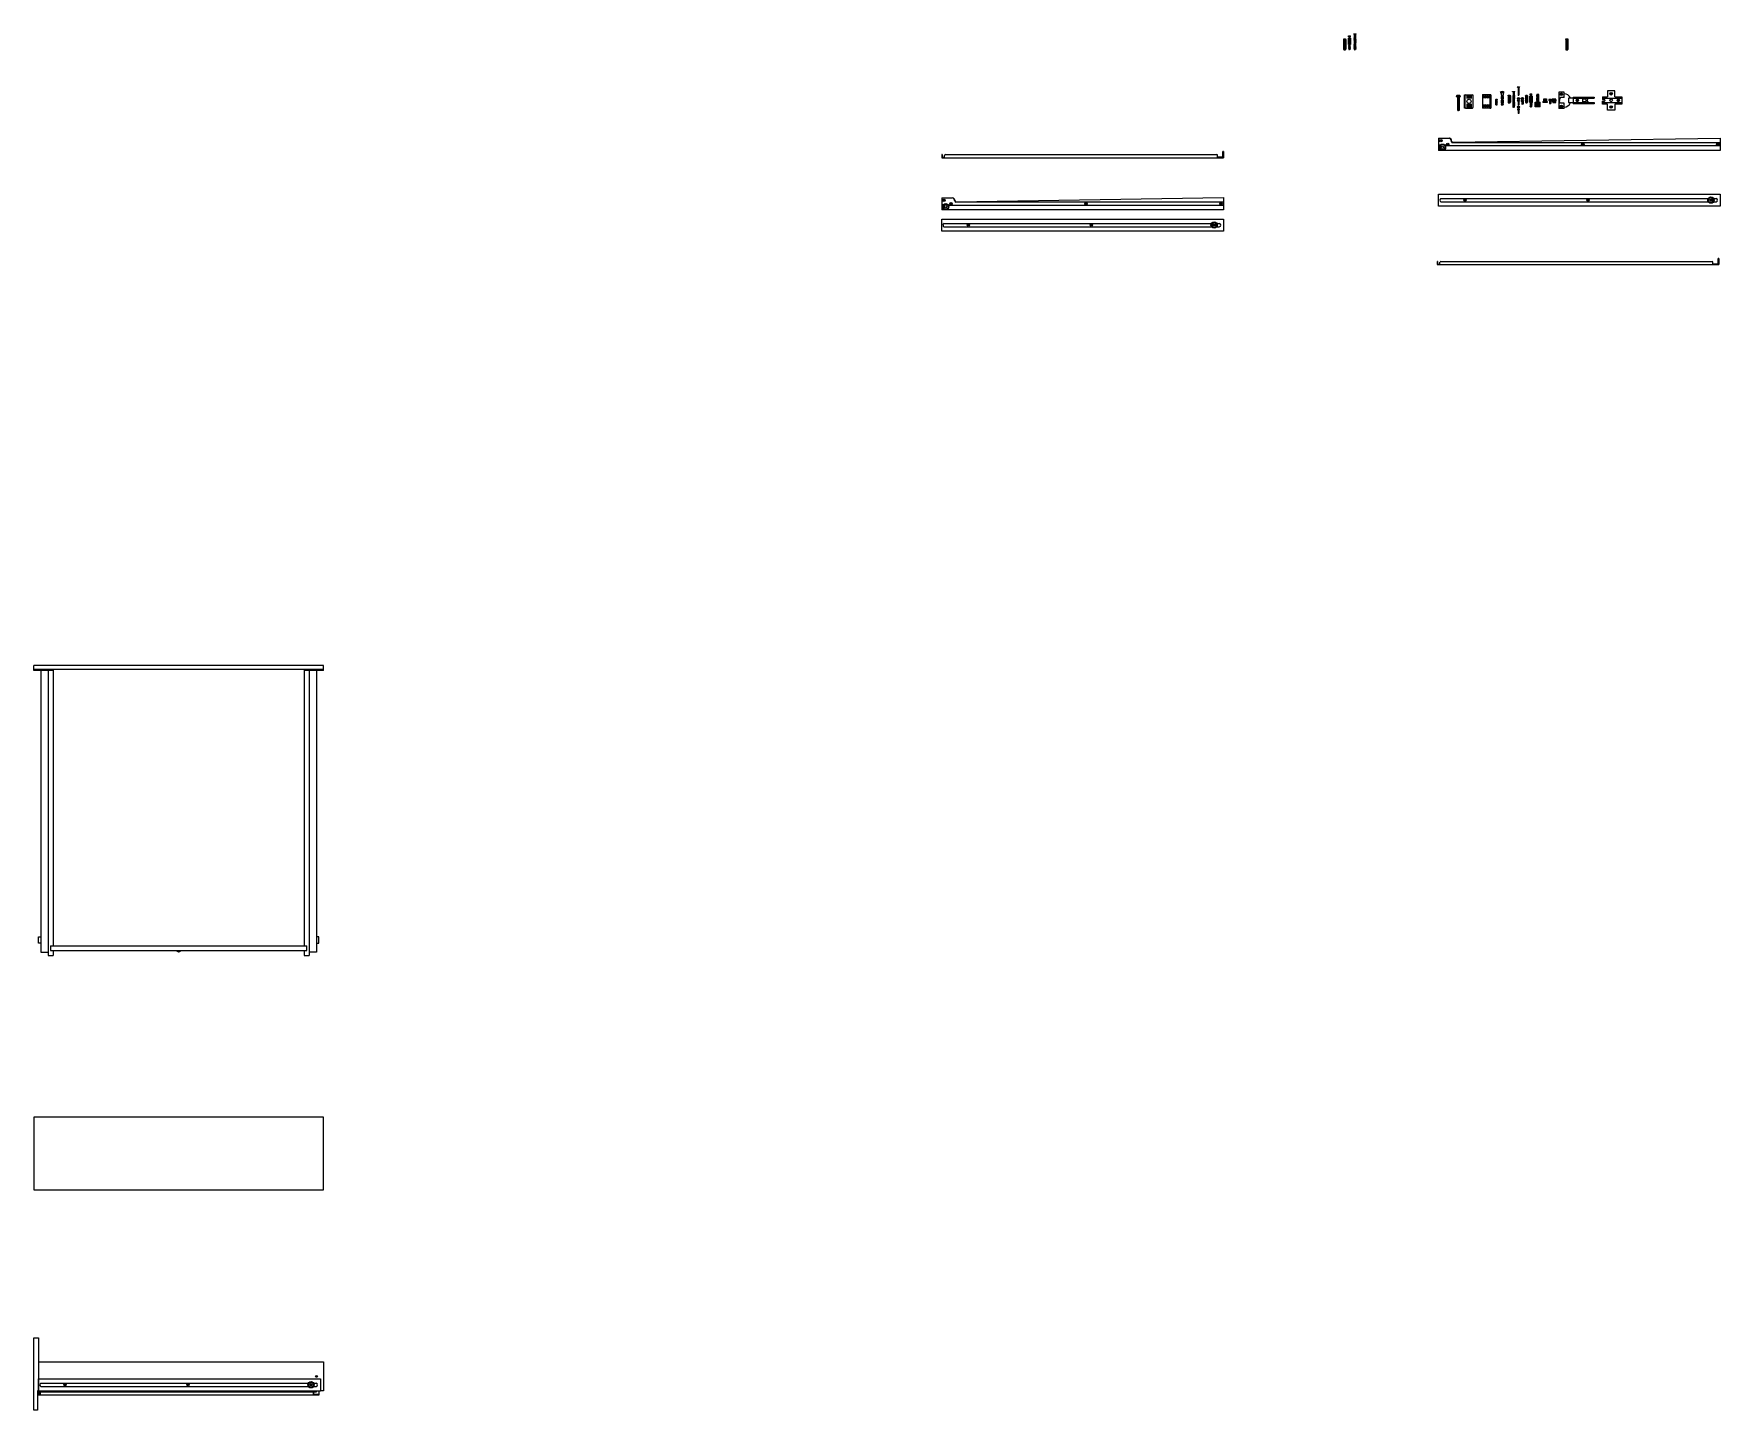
# Model space of a CAD drawing. Header units: inches. Extents: x -20 to 1960, y -511 to 856.
# Drawn here: x -19.9 to 329.2, y 104.3 to 389.2 of the extents above; entities that cross this region are included whole.
import ezdxf

# ---------------------------------------------------------------- set-up
doc = ezdxf.new("R2010")
doc.units = ezdxf.units.IN
doc.header["$MEASUREMENT"] = 0
doc.layers.add('INFO', color=2, linetype='Continuous', transparency=0.2)
doc.layers.add('viti', color=6, linetype='Continuous')

msp = doc.modelspace()

# ---------------------------------------------------------------- linework, layer by layer
for p, q in [((40.13, 258.45), (-19.87, 258.45)), ((-19.87, 257.45), (-19.87, 258.45)), ((40.13, 257.45), (40.13, 258.45)), ((40.13, 257.65), (-19.87, 257.65)), ((-15.87, 257.45), (-19.87, 257.45)), ((-16.87, 257.45), (-16.87, 198.45)), ((-15.87, 257.65), (-15.87, 200.45)), ((36.13, 257.65), (36.13, 200.45)), ((40.13, 257.45), (36.13, 257.45)), ((37.13, 257.45), (37.13, 198.45)), ((-16.37, 200.45), (9.73, 200.45)), ((-16.37, 200.45), (-16.37, 199.45)), ((-16.37, 199.45), (9.73, 199.45)), ((-15.87, 199.45), (-15.87, 198.45)), ((9.73, 200.45), (36.63, 200.45)), ((9.73, 199.45), (36.63, 199.45)), ((36.13, 199.45), (36.13, 198.45)), ((36.63, 199.45), (36.63, 200.45)), ((-16.87, 198.45), (-15.87, 198.45)), ((36.13, 198.45), (37.13, 198.45)), ((40.13, 164.98), (-19.87, 164.98)), ((-19.87, 164.98), (-19.87, 149.98)), ((40.13, 149.98), (40.13, 164.98)), ((-19.87, 149.98), (40.13, 149.98)), ((-19.87, 104.32), (-19.87, 119.32)), ((-19.87, 119.32), (-18.87, 119.32)), ((-18.87, 119.32), (-18.87, 108.32)), ((-18.87, 114.32), (40.13, 114.32)), ((40.13, 114.32), (40.13, 108.35)), ((-19.07, 108.32), (38.63, 108.35)), ((-18.87, 108.32), (-19.07, 108.32)), ((-19.07, 108.32), (-19.07, 104.32)), ((-18.87, 108.32), (-18.87, 110.85)), ((-18.87, 108.32), (39.46, 108.35)), ((38.63, 108.17), (38.63, 108.35)), ((39.13, 108.35), (39.13, 107.61)), ((39.13, 108.35), (39.23, 108.35)), ((40.13, 108.35), (39.46, 108.35)), ((-18.31, 108.17), (-19.07, 108.17)), ((-18.31, 108.17), (37.87, 108.17)), ((37.87, 108.17), (38.63, 108.17)), ((38.13, 107.61), (38.13, 108.17)), ((39.13, 107.61), (38.13, 107.61)), ((-19.07, 104.32), (-19.87, 104.32))]:
    msp.add_line(p, q)
at = {"layer": 'INFO'}
for p, q in [((283.66, 377.08), (284.46, 377.08)), ((283.86, 377.08), (283.86, 376.5)), ((284.26, 377.08), (284.26, 376.5)), ((286.23, 377.17), (286.23, 377.27)), ((286.23, 377.27), (286.72, 377.27)), ((286.33, 377.17), (286.23, 377.17)), ((286.62, 377.17), (286.33, 377.17)), ((286.33, 377.17), (286.33, 376.57)), ((286.62, 376.57), (286.62, 377.17)), ((286.62, 377.17), (286.72, 377.17)), ((286.72, 377.17), (286.72, 377.27)), ((287.2, 378.22), (287.68, 378.22)), ((287.31, 378.07), (287.2, 378.22)), ((287.57, 378.07), (287.31, 378.07)), ((287.32, 378.22), (287.35, 378.1)), ((287.33, 377.2), (287.52, 377.19)), ((287.33, 377.11), (287.52, 377.1)), ((287.33, 377.03), (287.52, 377.02)), ((287.34, 378.05), (287.53, 378.04)), ((287.34, 377.96), (287.53, 377.95)), ((287.34, 377.88), (287.53, 377.87)), ((287.34, 377.79), (287.53, 377.78)), ((287.34, 377.71), (287.53, 377.7)), ((287.34, 377.62), (287.53, 377.61)), ((287.34, 377.54), (287.53, 377.53)), ((287.34, 377.45), (287.53, 377.44)), ((287.34, 377.37), (287.53, 377.36)), ((287.34, 377.28), (287.53, 377.27)), ((287.35, 378.1), (287.41, 378.06)), ((287.36, 378.07), (287.36, 376.54)), ((287.41, 378.22), (287.42, 378.1)), ((287.41, 378.06), (287.46, 378.06)), ((287.46, 378.1), (287.47, 378.22)), ((287.46, 378.06), (287.54, 378.1)), ((287.51, 378.07), (287.51, 376.54)), ((287.54, 378.1), (287.57, 378.22)), ((287.68, 378.22), (287.57, 378.07)), ((296.88, 377.11), (295.77, 377.11)), ((295.77, 377.11), (295.77, 373.76)), ((296.88, 376.01), (296.88, 377.11)), ((307.36, 377.43), (305.86, 377.43)), ((305.86, 377.43), (305.86, 376.18)), ((307.36, 376.18), (307.36, 377.43)), ((275.45, 376.2), (274.58, 376.2)), ((274.79, 376.48), (275.24, 376.48)), ((274.79, 376.48), (274.84, 376.25)), ((274.82, 374.58), (275.17, 374.57)), ((274.82, 374.43), (275.17, 374.41)), ((274.82, 374.27), (275.17, 374.25)), ((274.82, 374.11), (275.17, 374.09)), ((274.82, 373.96), (275.17, 373.94)), ((274.82, 373.8), (275.17, 373.78)), ((274.82, 373.64), (275.17, 373.62)), ((274.83, 376.16), (275.18, 376.14)), ((274.83, 376), (275.18, 375.98)), ((274.83, 375.84), (275.18, 375.83)), ((274.83, 375.69), (275.18, 375.67)), ((274.83, 375.53), (275.18, 375.51)), ((274.83, 375.37), (275.18, 375.35)), ((274.83, 375.21), (275.18, 375.2)), ((274.83, 375.06), (275.18, 375.04)), ((274.83, 374.9), (275.18, 374.88)), ((274.83, 374.74), (275.18, 374.72)), ((274.84, 376.25), (274.96, 376.19)), ((274.86, 376.2), (274.86, 373.37)), ((274.96, 376.48), (274.97, 376.25)), ((274.96, 376.19), (275.05, 376.19)), ((275.05, 376.25), (275.07, 376.48)), ((275.05, 376.19), (275.19, 376.25)), ((275.14, 376.2), (275.14, 373.37)), ((275.19, 376.25), (275.24, 376.48)), ((276.3, 376.61), (276.27, 376.61)), ((276.27, 376.61), (276.27, 373.84)), ((276.27, 373.84), (276.3, 373.84)), ((276.3, 373.84), (276.3, 376.61)), ((276.3, 376.61), (276.49, 376.61)), ((276.49, 373.84), (276.3, 373.84)), ((276.4, 373.94), (276.4, 376.52)), ((276.49, 376.61), (277.93, 376.61)), ((276.49, 373.84), (277.93, 373.84)), ((277.76, 376.43), (276.66, 376.43)), ((277.76, 376.24), (276.66, 376.24)), ((277.76, 376.05), (276.66, 376.05)), ((277.76, 375.86), (276.66, 375.86)), ((277.76, 374.59), (276.66, 374.59)), ((277.76, 374.4), (276.66, 374.4)), ((277.76, 374.21), (276.66, 374.21)), ((277.76, 374.03), (276.66, 374.03)), ((278.02, 376.52), (278.02, 373.94)), ((280, 376.52), (280, 373.94)), ((281.53, 376.61), (280.09, 376.61)), ((281.53, 373.84), (280.09, 373.84)), ((280.44, 376.18), (280.31, 376.18)), ((280.31, 376.18), (280.31, 376.14)), ((280.44, 376.14), (280.31, 376.14)), ((280.44, 374.32), (280.31, 374.32)), ((280.31, 374.32), (280.31, 374.28)), ((280.44, 374.28), (280.31, 374.28)), ((280.44, 376.18), (280.44, 376.31)), ((280.44, 376.31), (280.48, 376.31)), ((280.44, 376.14), (280.44, 376.01)), ((280.48, 376.01), (280.44, 376.01)), ((280.44, 374.32), (280.44, 374.45)), ((280.44, 374.45), (280.48, 374.45)), ((280.44, 374.28), (280.44, 374.15)), ((280.48, 374.15), (280.44, 374.15)), ((280.48, 376.18), (280.48, 376.31)), ((280.48, 376.18), (280.61, 376.18)), ((280.48, 376.14), (280.48, 376.01)), ((280.48, 376.14), (280.61, 376.14)), ((280.48, 374.32), (280.48, 374.45)), ((280.48, 374.32), (280.61, 374.32)), ((280.48, 374.28), (280.48, 374.15)), ((280.48, 374.28), (280.61, 374.28)), ((280.61, 376.14), (280.61, 376.18)), ((280.61, 374.28), (280.61, 374.32)), ((281.14, 376.18), (281.01, 376.18)), ((281.01, 376.18), (281.01, 376.14)), ((281.14, 376.14), (281.01, 376.14)), ((281.14, 374.32), (281.01, 374.32)), ((281.01, 374.32), (281.01, 374.28)), ((281.14, 374.28), (281.01, 374.28)), ((281.14, 376.18), (281.14, 376.31)), ((281.14, 376.31), (281.18, 376.31)), ((281.14, 376.14), (281.14, 376.01)), ((281.18, 376.01), (281.14, 376.01)), ((281.14, 374.32), (281.14, 374.45)), ((281.14, 374.45), (281.18, 374.45)), ((281.14, 374.28), (281.14, 374.15)), ((281.18, 374.15), (281.14, 374.15)), ((281.18, 376.18), (281.18, 376.31)), ((281.18, 376.18), (281.31, 376.18)), ((281.18, 376.14), (281.18, 376.01)), ((281.18, 376.14), (281.31, 376.14)), ((281.18, 374.32), (281.18, 374.45)), ((281.18, 374.32), (281.31, 374.32)), ((281.18, 374.28), (281.18, 374.15)), ((281.18, 374.28), (281.31, 374.28)), ((281.31, 376.14), (281.31, 376.18)), ((281.31, 374.28), (281.31, 374.32)), ((281.71, 376.61), (281.53, 376.61)), ((281.53, 373.84), (281.71, 373.84)), ((281.62, 373.94), (281.62, 376.52)), ((281.71, 373.84), (281.71, 376.61)), ((281.71, 376.61), (281.75, 376.61)), ((281.75, 373.84), (281.71, 373.84)), ((281.75, 376.61), (281.75, 373.84)), ((282.74, 375.11), (283.1, 375.11)), ((282.74, 375.06), (282.74, 375.11)), ((282.74, 375.06), (283.1, 375.06)), ((282.8, 375.69), (282.77, 375.64)), ((282.77, 375.11), (282.77, 375.64)), ((282.77, 375.64), (283.07, 375.64)), ((282.77, 374.54), (282.77, 375.06)), ((282.77, 374.54), (283.07, 374.54)), ((282.8, 374.49), (282.77, 374.54)), ((282.8, 375.69), (283.04, 375.69)), ((282.8, 374.49), (283.04, 374.49)), ((283.04, 375.69), (283.07, 375.64)), ((283.04, 374.49), (283.07, 374.54)), ((283.07, 375.11), (283.07, 375.64)), ((283.07, 374.54), (283.07, 375.06)), ((283.1, 375.06), (283.1, 375.11)), ((283.86, 376.5), (284.26, 376.5)), ((283.86, 376.4), (284.03, 376.4)), ((283.86, 376.4), (283.86, 376.35)), ((283.86, 376.35), (284.03, 376.35)), ((283.86, 376.25), (284.03, 376.25)), ((283.86, 376.25), (283.86, 376.2)), ((283.86, 376.2), (284.03, 376.2)), ((283.86, 376.1), (284.03, 376.1)), ((283.86, 376.1), (283.86, 376.05)), ((283.86, 376.05), (284.03, 376.05)), ((283.86, 375.95), (284.03, 375.95)), ((283.86, 375.95), (283.86, 375.9)), ((283.86, 375.9), (284.03, 375.9)), ((283.86, 375.8), (284.03, 375.8)), ((283.86, 375.8), (283.86, 375.75)), ((283.86, 375.75), (284.03, 375.75)), ((283.86, 375.64), (284.03, 375.64)), ((283.86, 375.64), (283.86, 375.59)), ((283.86, 375.59), (284.03, 375.59)), ((283.86, 375.49), (284.03, 375.49)), ((283.86, 375.49), (283.86, 375.44)), ((283.86, 375.44), (284.03, 375.44)), ((283.86, 375.34), (284.03, 375.34)), ((283.86, 375.34), (283.86, 375.29)), ((283.86, 375.29), (284.03, 375.29)), ((283.86, 375.19), (284.03, 375.19)), ((283.86, 375.19), (283.86, 375.14)), ((283.86, 375.14), (284.03, 375.14)), ((283.86, 375.04), (284.03, 375.04)), ((283.86, 375.04), (283.86, 374.99)), ((283.86, 374.99), (284.03, 374.99)), ((283.86, 374.89), (284.03, 374.89)), ((283.86, 374.89), (283.86, 374.84)), ((283.86, 374.84), (284.03, 374.84)), ((283.86, 374.74), (284.03, 374.74)), ((283.86, 374.74), (283.86, 374.69)), ((283.86, 374.69), (284.03, 374.69)), ((283.86, 374.58), (284.03, 374.58)), ((283.86, 374.58), (283.86, 374.53)), ((283.86, 374.53), (284.03, 374.53)), ((283.91, 376.5), (283.91, 376.4)), ((283.91, 376.35), (283.91, 376.25)), ((283.91, 376.2), (283.91, 376.1)), ((283.91, 376.05), (283.91, 375.95)), ((283.91, 375.9), (283.91, 375.8)), ((283.91, 375.75), (283.91, 375.64)), ((283.91, 375.59), (283.91, 375.49)), ((283.91, 375.44), (283.91, 375.34)), ((283.91, 375.29), (283.91, 375.19)), ((283.91, 375.14), (283.91, 375.04)), ((283.91, 374.99), (283.91, 374.89)), ((283.91, 374.84), (283.91, 374.74)), ((283.91, 374.69), (283.91, 374.58)), ((283.91, 374.53), (283.91, 374.5)), ((283.91, 374.5), (284.21, 374.5)), ((284.03, 374.5), (284.03, 376.5)), ((284.08, 374.5), (284.08, 376.5)), ((284.08, 376.4), (284.26, 376.4)), ((284.08, 376.35), (284.26, 376.35)), ((284.08, 376.25), (284.26, 376.25)), ((284.08, 376.2), (284.26, 376.2)), ((284.08, 376.1), (284.26, 376.1)), ((284.08, 376.05), (284.26, 376.05)), ((284.08, 375.95), (284.26, 375.95)), ((284.08, 375.9), (284.26, 375.9)), ((284.08, 375.8), (284.26, 375.8)), ((284.08, 375.75), (284.26, 375.75)), ((284.08, 375.64), (284.26, 375.64)), ((284.08, 375.59), (284.26, 375.59)), ((284.08, 375.49), (284.26, 375.49)), ((284.08, 375.44), (284.26, 375.44)), ((284.08, 375.34), (284.26, 375.34)), ((284.08, 375.29), (284.26, 375.29)), ((284.08, 375.19), (284.26, 375.19)), ((284.08, 375.14), (284.26, 375.14)), ((284.08, 375.04), (284.26, 375.04)), ((284.08, 374.99), (284.26, 374.99)), ((284.08, 374.89), (284.26, 374.89)), ((284.08, 374.84), (284.26, 374.84)), ((284.08, 374.74), (284.26, 374.74)), ((284.08, 374.69), (284.26, 374.69)), ((284.08, 374.58), (284.26, 374.58)), ((284.08, 374.53), (284.26, 374.53)), ((284.21, 376.5), (284.21, 376.4)), ((284.21, 376.35), (284.21, 376.25)), ((284.21, 376.2), (284.21, 376.1)), ((284.21, 376.05), (284.21, 375.95)), ((284.21, 375.9), (284.21, 375.8)), ((284.21, 375.75), (284.21, 375.64)), ((284.21, 375.59), (284.21, 375.49)), ((284.21, 375.44), (284.21, 375.34)), ((284.21, 375.29), (284.21, 375.19)), ((284.21, 375.14), (284.21, 375.04)), ((284.21, 374.99), (284.21, 374.89)), ((284.21, 374.84), (284.21, 374.74)), ((284.21, 374.69), (284.21, 374.58)), ((284.21, 374.53), (284.21, 374.5)), ((284.26, 376.4), (284.26, 376.35)), ((284.26, 376.25), (284.26, 376.2)), ((284.26, 376.1), (284.26, 376.05)), ((284.26, 375.95), (284.26, 375.9)), ((284.26, 375.8), (284.26, 375.75)), ((284.26, 375.64), (284.26, 375.59)), ((284.26, 375.49), (284.26, 375.44)), ((284.26, 375.34), (284.26, 375.29)), ((284.26, 375.19), (284.26, 375.14)), ((284.26, 375.04), (284.26, 374.99)), ((284.26, 374.89), (284.26, 374.84)), ((284.26, 374.74), (284.26, 374.69)), ((284.26, 374.58), (284.26, 374.53)), ((285.29, 376.4), (285.34, 376.49)), ((285.29, 376.4), (285.29, 375.04)), ((285.79, 376.4), (285.29, 376.4)), ((285.29, 375.04), (285.79, 375.04)), ((285.29, 375.04), (285.34, 374.96)), ((285.32, 376.4), (285.32, 375.04)), ((285.34, 376.49), (285.34, 376.52)), ((285.34, 376.52), (285.74, 376.52)), ((285.34, 376.49), (285.74, 376.49)), ((285.34, 376.4), (285.34, 375.04)), ((285.34, 374.96), (285.74, 374.96)), ((285.34, 374.96), (285.34, 374.92)), ((285.34, 374.92), (285.74, 374.92)), ((285.39, 376.4), (285.39, 375.04)), ((285.49, 376.4), (285.49, 375.04)), ((285.59, 376.4), (285.59, 375.04)), ((285.69, 376.4), (285.69, 375.04)), ((285.74, 376.52), (285.74, 376.49)), ((285.74, 376.49), (285.79, 376.4)), ((285.74, 376.4), (285.74, 375.04)), ((285.74, 374.96), (285.79, 375.04)), ((285.74, 374.92), (285.74, 374.96)), ((285.77, 376.4), (285.77, 375.04)), ((285.79, 375.04), (285.79, 376.4)), ((286.64, 376.48), (286.31, 376.4)), ((286.31, 376.4), (286.34, 376.41)), ((286.34, 376.37), (286.31, 376.4)), ((286.64, 376.27), (286.31, 376.18)), ((286.31, 376.18), (286.34, 376.2)), ((286.34, 376.16), (286.31, 376.18)), ((286.64, 376.05), (286.31, 375.97)), ((286.31, 375.97), (286.34, 375.98)), ((286.34, 375.94), (286.31, 375.97)), ((286.64, 375.83), (286.31, 375.75)), ((286.31, 375.75), (286.34, 375.77)), ((286.34, 375.73), (286.31, 375.75)), ((286.64, 375.62), (286.31, 375.54)), ((286.31, 375.54), (286.34, 375.55)), ((286.34, 375.51), (286.31, 375.54)), ((286.64, 375.4), (286.31, 375.32)), ((286.31, 375.32), (286.34, 375.33)), ((286.34, 375.29), (286.31, 375.32)), ((286.64, 375.19), (286.31, 375.1)), ((286.31, 375.1), (286.34, 375.12)), ((286.34, 375.08), (286.31, 375.1)), ((286.64, 374.97), (286.31, 374.89)), ((286.31, 374.89), (286.34, 374.9)), ((286.34, 374.86), (286.31, 374.89)), ((286.64, 374.75), (286.31, 374.67)), ((286.31, 374.67), (286.34, 374.69)), ((286.34, 374.64), (286.31, 374.67)), ((286.64, 374.54), (286.31, 374.45)), ((286.31, 374.45), (286.34, 374.47)), ((286.34, 374.43), (286.31, 374.45)), ((286.64, 374.32), (286.31, 374.24)), ((286.31, 374.24), (286.34, 374.25)), ((286.34, 374.21), (286.31, 374.24)), ((286.64, 374.1), (286.31, 374.02)), ((286.31, 374.02), (286.34, 374.04)), ((286.34, 374), (286.31, 374.02)), ((286.33, 376.57), (286.62, 376.57)), ((286.34, 376.41), (286.62, 376.51)), ((286.62, 376.47), (286.34, 376.37)), ((286.34, 376.2), (286.62, 376.29)), ((286.62, 376.25), (286.34, 376.16)), ((286.34, 375.98), (286.62, 376.08)), ((286.62, 376.04), (286.34, 375.94)), ((286.34, 375.77), (286.62, 375.86)), ((286.62, 375.82), (286.34, 375.73)), ((286.34, 375.55), (286.62, 375.64)), ((286.62, 375.6), (286.34, 375.51)), ((286.34, 375.33), (286.62, 375.43)), ((286.62, 375.39), (286.34, 375.29)), ((286.34, 375.12), (286.62, 375.21)), ((286.62, 375.17), (286.34, 375.08)), ((286.34, 374.9), (286.62, 375)), ((286.62, 374.95), (286.34, 374.86)), ((286.34, 374.69), (286.62, 374.78)), ((286.62, 374.74), (286.34, 374.64)), ((286.34, 374.47), (286.62, 374.56)), ((286.62, 374.52), (286.34, 374.43)), ((286.34, 374.25), (286.62, 374.35)), ((286.62, 374.31), (286.34, 374.21)), ((286.34, 374.04), (286.62, 374.13)), ((286.62, 374.09), (286.34, 374)), ((286.38, 374), (286.38, 376.43)), ((286.57, 376.43), (286.57, 374)), ((286.62, 376.51), (286.64, 376.48)), ((286.64, 376.48), (286.62, 376.47)), ((286.62, 376.29), (286.64, 376.27)), ((286.64, 376.27), (286.62, 376.25)), ((286.62, 376.08), (286.64, 376.05)), ((286.64, 376.05), (286.62, 376.04)), ((286.62, 375.86), (286.64, 375.83)), ((286.64, 375.83), (286.62, 375.82)), ((286.62, 375.64), (286.64, 375.62)), ((286.64, 375.62), (286.62, 375.6)), ((286.62, 375.43), (286.64, 375.4)), ((286.64, 375.4), (286.62, 375.39)), ((286.62, 375.21), (286.64, 375.19)), ((286.64, 375.19), (286.62, 375.17)), ((286.62, 375), (286.64, 374.97)), ((286.64, 374.97), (286.62, 374.95)), ((286.62, 374.78), (286.64, 374.75)), ((286.64, 374.75), (286.62, 374.74)), ((286.62, 374.56), (286.64, 374.54)), ((286.64, 374.54), (286.62, 374.52)), ((286.62, 374.35), (286.64, 374.32)), ((286.64, 374.32), (286.62, 374.31)), ((286.62, 374.13), (286.64, 374.1)), ((286.64, 374.1), (286.62, 374.09)), ((287.21, 375.42), (287.68, 375.42)), ((287.32, 375.27), (287.21, 375.42)), ((287.43, 375.82), (287.3, 375.82)), ((287.3, 375.82), (287.3, 375.78)), ((287.43, 375.78), (287.3, 375.78)), ((287.43, 374.06), (287.3, 374.06)), ((287.3, 374.06), (287.3, 374.02)), ((287.43, 374.02), (287.3, 374.02)), ((287.58, 375.27), (287.32, 375.27)), ((287.33, 376.94), (287.52, 376.93)), ((287.33, 376.86), (287.52, 376.85)), ((287.33, 376.77), (287.52, 376.76)), ((287.33, 376.69), (287.52, 376.68)), ((287.33, 376.6), (287.52, 376.59)), ((287.33, 375.42), (287.35, 375.3)), ((287.33, 373.66), (287.35, 373.54)), ((287.35, 375.3), (287.42, 375.26)), ((287.35, 375.25), (287.54, 375.24)), ((287.35, 375.16), (287.54, 375.15)), ((287.35, 375.08), (287.54, 375.07)), ((287.35, 374.99), (287.54, 374.98)), ((287.35, 374.91), (287.54, 374.9)), ((287.35, 374.82), (287.54, 374.81)), ((287.35, 374.74), (287.54, 374.73)), ((287.35, 374.65), (287.54, 374.64)), ((287.35, 374.57), (287.54, 374.56)), ((287.35, 373.54), (287.42, 373.51)), ((287.37, 375.27), (287.37, 374.51)), ((287.42, 375.42), (287.43, 375.3)), ((287.42, 375.26), (287.47, 375.26)), ((287.42, 373.68), (287.43, 373.54)), ((287.43, 375.82), (287.43, 375.95)), ((287.43, 375.95), (287.47, 375.95)), ((287.43, 375.78), (287.43, 375.65)), ((287.47, 375.65), (287.43, 375.65)), ((287.43, 374.06), (287.43, 374.19)), ((287.43, 374.19), (287.47, 374.19)), ((287.43, 374.02), (287.43, 373.89)), ((287.47, 373.89), (287.43, 373.89)), ((287.47, 375.82), (287.47, 375.95)), ((287.47, 375.82), (287.6, 375.82)), ((287.47, 375.78), (287.47, 375.65)), ((287.47, 375.78), (287.6, 375.78)), ((287.47, 375.3), (287.48, 375.42)), ((287.47, 375.26), (287.54, 375.3)), ((287.47, 374.06), (287.47, 374.19)), ((287.47, 374.06), (287.6, 374.06)), ((287.47, 374.02), (287.47, 373.89)), ((287.47, 374.02), (287.6, 374.02)), ((287.47, 373.54), (287.48, 373.68)), ((287.47, 373.51), (287.54, 373.54)), ((287.52, 375.27), (287.52, 374.51)), ((287.54, 375.3), (287.57, 375.42)), ((287.54, 373.54), (287.57, 373.66)), ((287.68, 375.42), (287.58, 375.27)), ((287.6, 375.78), (287.6, 375.82)), ((287.6, 374.02), (287.6, 374.06)), ((287.99, 375.4), (288.52, 375.4)), ((288.12, 375.21), (287.99, 375.4)), ((288.1, 375.09), (288.4, 375.07)), ((288.1, 375), (288.4, 374.99)), ((288.1, 374.92), (288.4, 374.9)), ((288.1, 374.83), (288.4, 374.82)), ((288.1, 374.75), (288.4, 374.73)), ((288.24, 375.83), (288.11, 375.83)), ((288.11, 375.83), (288.11, 375.79)), ((288.24, 375.79), (288.11, 375.79)), ((288.39, 375.21), (288.12, 375.21)), ((288.12, 375.21), (288.12, 374.68)), ((288.13, 375.4), (288.17, 375.22)), ((288.17, 375.22), (288.23, 375.19)), ((288.23, 375.4), (288.23, 375.23)), ((288.23, 375.19), (288.27, 375.19)), ((288.24, 375.83), (288.24, 375.96)), ((288.24, 375.96), (288.28, 375.96)), ((288.24, 375.79), (288.24, 375.66)), ((288.28, 375.66), (288.24, 375.66)), ((288.27, 375.19), (288.34, 375.22)), ((288.28, 375.83), (288.28, 375.96)), ((288.28, 375.83), (288.41, 375.83)), ((288.28, 375.79), (288.28, 375.66)), ((288.28, 375.79), (288.41, 375.79)), ((288.28, 375.23), (288.28, 375.4)), ((288.34, 375.22), (288.38, 375.4)), ((288.52, 375.4), (288.39, 375.21)), ((288.39, 375.21), (288.39, 374.68)), ((288.41, 375.79), (288.41, 375.83)), ((288.91, 376.4), (288.96, 376.49)), ((288.91, 376.4), (288.91, 375.04)), ((288.91, 376.4), (289.31, 376.4)), ((288.91, 375.04), (289.31, 375.04)), ((288.91, 375.04), (288.96, 374.96)), ((288.96, 376.49), (288.96, 376.52)), ((288.96, 376.52), (289.26, 376.52)), ((288.96, 376.49), (289.26, 376.49)), ((288.96, 376.4), (288.96, 375.04)), ((288.96, 374.96), (289.26, 374.96)), ((288.96, 374.96), (288.96, 374.92)), ((288.96, 374.92), (289.26, 374.92)), ((289.06, 376.4), (289.06, 375.04)), ((289.16, 376.4), (289.16, 375.04)), ((289.26, 376.52), (289.26, 376.49)), ((289.26, 376.49), (289.31, 376.4)), ((289.26, 376.4), (289.26, 375.04)), ((289.26, 374.96), (289.31, 375.04)), ((289.26, 374.92), (289.26, 374.96)), ((289.31, 376.4), (289.31, 375.04)), ((289.81, 374.99), (289.81, 376.31)), ((289.81, 376.31), (290.27, 376.31)), ((289.81, 376.28), (290.27, 376.28)), ((289.81, 375.02), (290.27, 375.02)), ((289.81, 374.99), (290.27, 374.99)), ((289.86, 376.58), (289.86, 376.77)), ((289.86, 376.77), (290.23, 376.77)), ((289.95, 376.58), (289.86, 376.58)), ((289.87, 376.28), (289.87, 375.02)), ((290.21, 374.88), (289.87, 374.8)), ((289.87, 374.8), (289.9, 374.82)), ((289.9, 374.77), (289.87, 374.8)), ((290.21, 374.67), (289.87, 374.58)), ((289.87, 374.58), (289.9, 374.6)), ((289.9, 374.56), (289.87, 374.58)), ((290.21, 374.45), (289.87, 374.37)), ((289.87, 374.37), (289.9, 374.38)), ((289.9, 374.34), (289.87, 374.37)), ((290.21, 374.24), (289.87, 374.15)), ((289.87, 374.15), (289.9, 374.17)), ((289.9, 374.13), (289.87, 374.15)), ((289.9, 374.82), (290.18, 374.91)), ((290.18, 374.87), (289.9, 374.77)), ((289.9, 374.6), (290.18, 374.69)), ((290.18, 374.65), (289.9, 374.56)), ((289.9, 374.38), (290.18, 374.48)), ((290.18, 374.44), (289.9, 374.34)), ((289.9, 374.17), (290.18, 374.26)), ((290.18, 374.22), (289.9, 374.13)), ((289.95, 376.31), (289.95, 376.58)), ((289.95, 376.58), (290.13, 376.58)), ((289.95, 374.13), (289.95, 374.99)), ((290.01, 376.28), (290.01, 375.02)), ((290.07, 376.28), (290.07, 375.02)), ((290.13, 376.58), (290.13, 376.31)), ((290.13, 376.58), (290.23, 376.58)), ((290.13, 374.99), (290.13, 374.13)), ((290.18, 374.91), (290.21, 374.88)), ((290.21, 374.88), (290.18, 374.87)), ((290.18, 374.69), (290.21, 374.67)), ((290.21, 374.67), (290.18, 374.65)), ((290.18, 374.48), (290.21, 374.45)), ((290.21, 374.45), (290.18, 374.44)), ((290.18, 374.26), (290.21, 374.24)), ((290.21, 374.24), (290.18, 374.22)), ((290.21, 376.28), (290.21, 375.02)), ((290.23, 376.58), (290.23, 376.77)), ((290.27, 376.31), (290.27, 374.99)), ((290.93, 374.13), (290.93, 375.03)), ((290.93, 375.03), (291.93, 375.03)), ((290.93, 375.03), (291.93, 375.03)), ((291.93, 374.13), (290.93, 374.13)), ((290.98, 374.13), (290.98, 375.03)), ((291.03, 374.13), (291.03, 375.03)), ((291.08, 374.13), (291.08, 375.03)), ((291.13, 374.13), (291.13, 375.03)), ((291.45, 376.63), (291.18, 376.56)), ((291.18, 376.47), (291.68, 376.59)), ((291.18, 376.38), (291.68, 376.5)), ((291.18, 376.28), (291.68, 376.4)), ((291.18, 376.19), (291.68, 376.31)), ((291.68, 376.21), (291.18, 376.09)), ((291.18, 376), (291.68, 376.12)), ((291.18, 375.9), (291.68, 376.02)), ((291.18, 375.81), (291.68, 375.93)), ((291.18, 375.71), (291.68, 375.83)), ((291.18, 375.62), (291.68, 375.74)), ((291.18, 375.52), (291.68, 375.65)), ((291.68, 375.55), (291.18, 375.43)), ((291.18, 375.34), (291.68, 375.46)), ((291.18, 375.24), (291.68, 375.36)), ((291.18, 375.15), (291.68, 375.27)), ((291.18, 375.05), (291.68, 375.17)), ((291.18, 374.13), (291.18, 375.03)), ((291.63, 376.63), (291.23, 376.63)), ((291.23, 376.63), (291.23, 375.03)), ((291.23, 374.13), (291.23, 375.03)), ((291.28, 374.13), (291.28, 375.03)), ((291.33, 374.13), (291.33, 375.03)), ((291.38, 374.13), (291.38, 375.03)), ((291.43, 374.13), (291.43, 375.03)), ((291.47, 375.03), (291.68, 375.08)), ((291.48, 374.13), (291.48, 375.03)), ((291.53, 374.13), (291.53, 375.03)), ((291.58, 374.13), (291.58, 375.03)), ((291.63, 375.03), (291.63, 376.63)), ((291.63, 374.13), (291.63, 375.03)), ((291.68, 374.13), (291.68, 375.03)), ((291.73, 374.13), (291.73, 375.03)), ((291.78, 374.13), (291.78, 375.03)), ((291.83, 374.13), (291.83, 375.03)), ((291.88, 374.13), (291.88, 375.03)), ((291.93, 374.13), (291.93, 375.03)), ((292.48, 375.03), (292.48, 375.13)), ((292.68, 375.13), (292.48, 375.13)), ((292.48, 375.03), (293.48, 375.03)), ((292.48, 375.03), (293.48, 375.03)), ((292.68, 375.13), (292.68, 375.73)), ((292.68, 375.73), (293.28, 375.73)), ((292.68, 375.58), (293.28, 375.58)), ((292.68, 375.43), (293.28, 375.43)), ((292.68, 375.28), (293.28, 375.28)), ((292.68, 375.13), (293.28, 375.13)), ((293.28, 375.73), (293.28, 375.13)), ((293.48, 375.13), (293.28, 375.13)), ((293.48, 375.03), (293.48, 375.13)), ((293.74, 375.59), (294.27, 375.59)), ((293.87, 375.4), (293.74, 375.59)), ((293.76, 375.65), (294.24, 375.65)), ((293.85, 375.28), (294.15, 375.26)), ((293.85, 375.19), (294.15, 375.18)), ((293.85, 375.11), (294.15, 375.09)), ((293.85, 375.02), (294.15, 375.01)), ((293.85, 374.94), (294.15, 374.92)), ((293.85, 374.85), (294.15, 374.83)), ((294.13, 375.4), (293.87, 375.4)), ((293.87, 375.4), (293.87, 374.79)), ((293.88, 375.59), (293.92, 375.41)), ((293.92, 375.41), (293.98, 375.38)), ((293.97, 375.59), (293.98, 375.41)), ((293.98, 375.38), (294.02, 375.38)), ((294.02, 375.41), (294.03, 375.59)), ((294.02, 375.38), (294.08, 375.41)), ((294.08, 375.41), (294.13, 375.59)), ((294.27, 375.59), (294.13, 375.4)), ((294.13, 375.4), (294.13, 374.79)), ((295.18, 375.69), (294.45, 375.69)), ((294.45, 375.69), (294.45, 375.54)), ((294.54, 375.54), (294.45, 375.54)), ((294.45, 375.19), (294.45, 375.34)), ((294.45, 375.34), (295.18, 375.34)), ((294.45, 375.24), (294.45, 375.19)), ((295.07, 375.19), (294.45, 375.19)), ((294.54, 375.34), (294.54, 375.54)), ((294.54, 374.99), (294.54, 375.02)), ((294.54, 374.99), (295.17, 374.99)), ((294.59, 375.34), (294.59, 375.54)), ((294.59, 375.54), (295.18, 375.54)), ((294.69, 375.54), (294.69, 375.34)), ((295.18, 375.54), (295.18, 375.69)), ((295.18, 375.54), (295.18, 375.34)), ((295.18, 374.99), (295.18, 375.34)), ((296.88, 373.76), (295.77, 373.76)), ((296.13, 376.01), (295.94, 375.73)), ((295.94, 375.73), (295.94, 375.43)), ((295.94, 375.14), (295.94, 375.43)), ((296.13, 374.86), (295.94, 375.14)), ((296.88, 376.01), (296.13, 376.01)), ((296.88, 374.86), (296.13, 374.86)), ((296.3, 376.72), (296.17, 376.72)), ((296.17, 376.72), (296.17, 376.68)), ((296.3, 376.68), (296.17, 376.68)), ((296.3, 374.18), (296.17, 374.18)), ((296.17, 374.14), (296.17, 374.18)), ((296.3, 374.14), (296.17, 374.14)), ((296.3, 376.72), (296.3, 376.85)), ((296.3, 376.85), (296.34, 376.85)), ((296.3, 376.68), (296.3, 376.55)), ((296.34, 376.55), (296.3, 376.55)), ((296.3, 374.18), (296.3, 374.31)), ((296.34, 374.31), (296.3, 374.31)), ((296.3, 374.14), (296.3, 374.01)), ((296.3, 374.01), (296.34, 374.01)), ((296.34, 376.72), (296.34, 376.85)), ((296.34, 376.72), (296.47, 376.72)), ((296.34, 376.68), (296.34, 376.55)), ((296.34, 376.68), (296.47, 376.68)), ((296.34, 374.18), (296.34, 374.31)), ((296.34, 374.18), (296.47, 374.18)), ((296.34, 374.14), (296.34, 374.01)), ((296.34, 374.14), (296.47, 374.14)), ((296.47, 376.68), (296.47, 376.72)), ((296.47, 374.18), (296.47, 374.14)), ((296.88, 373.76), (296.88, 374.86)), ((298.77, 375.88), (297.77, 375.88)), ((297.77, 375.88), (297.77, 374.98)), ((297.77, 374.98), (298.77, 374.98)), ((298.77, 376.13), (303.12, 376.13)), ((298.77, 376.13), (298.77, 374.73)), ((298.77, 375.88), (303.12, 375.88)), ((298.77, 374.98), (303.12, 374.98)), ((303.12, 374.73), (298.77, 374.73)), ((299.37, 375.46), (299.6, 375.46)), ((299.37, 375.41), (299.6, 375.41)), ((299.6, 375.68), (299.6, 375.46)), ((299.6, 375.41), (299.6, 375.18)), ((299.65, 375.68), (299.65, 375.46)), ((299.65, 375.46), (299.87, 375.46)), ((299.65, 375.41), (299.87, 375.41)), ((299.65, 375.41), (299.65, 375.18)), ((300.8, 375.11), (300.8, 375.76)), ((300.8, 375.76), (301.45, 375.76)), ((301.45, 375.11), (300.8, 375.11)), ((301.45, 375.11), (301.45, 375.76)), ((303.12, 376.13), (303.12, 375.88)), ((303.12, 374.98), (303.12, 374.73)), ((304.86, 376.18), (305.86, 376.18)), ((304.86, 376.18), (304.86, 375.88)), ((304.86, 375.88), (308.86, 375.88)), ((304.86, 375.88), (304.86, 375.58)), ((304.86, 375.58), (305.26, 375.58)), ((304.86, 374.98), (304.86, 375.28)), ((304.86, 375.28), (305.26, 375.28)), ((304.86, 374.68), (304.86, 374.98)), ((304.86, 374.98), (308.86, 374.98)), ((305.86, 374.68), (304.86, 374.68)), ((305.86, 373.43), (305.86, 374.68)), ((306.59, 376.83), (306.46, 376.83)), ((306.46, 376.83), (306.46, 376.79)), ((306.59, 376.79), (306.46, 376.79)), ((306.59, 374.08), (306.46, 374.08)), ((306.46, 374.08), (306.46, 374.04)), ((306.59, 374.04), (306.46, 374.04)), ((306.59, 376.83), (306.59, 376.96)), ((306.59, 376.96), (306.63, 376.96)), ((306.59, 376.79), (306.59, 376.66)), ((306.63, 376.66), (306.59, 376.66)), ((306.59, 374.08), (306.59, 374.21)), ((306.59, 374.21), (306.63, 374.21)), ((306.59, 374.04), (306.59, 373.91)), ((306.63, 373.91), (306.59, 373.91)), ((306.63, 376.83), (306.63, 376.96)), ((306.63, 376.83), (306.76, 376.83)), ((306.63, 376.79), (306.63, 376.66)), ((306.63, 376.79), (306.76, 376.79)), ((306.63, 374.08), (306.63, 374.21)), ((306.63, 374.08), (306.76, 374.08)), ((306.63, 374.04), (306.63, 373.91)), ((306.63, 374.04), (306.76, 374.04)), ((306.76, 376.79), (306.76, 376.83)), ((306.76, 374.04), (306.76, 374.08)), ((307.36, 376.18), (308.86, 376.18)), ((308.86, 374.68), (307.36, 374.68)), ((307.36, 374.68), (307.36, 373.43)), ((308.09, 375.45), (307.96, 375.45)), ((307.96, 375.45), (307.96, 375.41)), ((308.09, 375.41), (307.96, 375.41)), ((308.09, 375.45), (308.09, 375.58)), ((308.09, 375.58), (308.13, 375.58)), ((308.09, 375.41), (308.09, 375.28)), ((308.13, 375.28), (308.09, 375.28)), ((308.13, 375.45), (308.13, 375.58)), ((308.13, 375.45), (308.26, 375.45)), ((308.13, 375.41), (308.13, 375.28)), ((308.13, 375.41), (308.26, 375.41)), ((308.26, 375.41), (308.26, 375.45)), ((308.86, 376.18), (308.86, 374.68)), ((274.82, 373.48), (275.17, 373.46)), ((287.68, 373.45), (287.21, 373.45)), ((287.35, 373.49), (287.54, 373.48)), ((287.35, 373.41), (287.54, 373.4)), ((287.35, 373.32), (287.54, 373.31)), ((287.35, 373.24), (287.54, 373.23)), ((287.35, 373.15), (287.54, 373.14)), ((287.35, 373.07), (287.54, 373.06)), ((287.35, 372.98), (287.54, 372.97)), ((287.35, 372.9), (287.54, 372.89)), ((287.35, 372.81), (287.54, 372.8)), ((287.37, 373.51), (287.37, 372.75)), ((287.42, 373.51), (287.47, 373.51)), ((287.52, 373.51), (287.52, 372.75)), ((307.36, 373.43), (305.86, 373.43)), ((270.88, 367.59), (273.07, 367.59)), ((270.88, 367.59), (270.88, 365.09)), ((271.36, 367.11), (271.23, 367.11)), ((271.23, 367.11), (271.23, 367.07)), ((271.36, 367.07), (271.23, 367.07)), ((271.36, 367.11), (271.36, 367.24)), ((271.36, 367.24), (271.4, 367.24)), ((271.36, 367.07), (271.36, 366.94)), ((271.4, 366.94), (271.36, 366.94)), ((271.4, 367.11), (271.4, 367.24)), ((271.4, 367.11), (271.53, 367.11)), ((271.4, 367.07), (271.4, 366.94)), ((271.4, 367.07), (271.53, 367.07)), ((271.53, 367.07), (271.53, 367.11)), ((329.22, 366.68), (273.82, 366.68)), ((273.84, 366.77), (329.22, 367.62)), ((329.22, 367.62), (329.22, 365.09)), ((168.06, 364.24), (168.06, 363.57)), ((168.16, 364.24), (168.06, 364.24)), ((168.06, 363.57), (226.36, 363.57)), ((168.16, 364.24), (168.16, 363.67)), ((168.16, 363.67), (168.66, 363.67)), ((168.66, 363.67), (168.66, 364.05)), ((168.66, 363.67), (168.66, 363.67)), ((168.82, 364.24), (225, 364.24)), ((225.16, 363.67), (225.16, 364.05)), ((226.26, 363.67), (225.16, 363.67)), ((226.26, 363.67), (226.26, 364.84)), ((226.36, 364.84), (226.26, 364.84)), ((226.36, 364.84), (226.36, 363.57)), ((329.22, 365.09), (270.88, 365.09)), ((329.22, 366), (272.32, 366)), ((272.8, 366.36), (272.67, 366.36)), ((272.67, 366.32), (272.67, 366.36)), ((272.8, 366.32), (272.67, 366.32)), ((272.8, 366.36), (272.8, 366.49)), ((272.84, 366.49), (272.8, 366.49)), ((272.8, 366.32), (272.8, 366.19)), ((272.8, 366.19), (272.84, 366.19)), ((272.84, 366.36), (272.84, 366.49)), ((272.84, 366.36), (272.97, 366.36)), ((272.84, 366.32), (272.84, 366.19)), ((272.84, 366.32), (272.97, 366.32)), ((272.97, 366.36), (272.97, 366.32)), ((300.75, 366.36), (300.62, 366.36)), ((300.62, 366.36), (300.62, 366.32)), ((300.75, 366.32), (300.62, 366.32)), ((300.75, 366.36), (300.75, 366.49)), ((300.75, 366.49), (300.79, 366.49)), ((300.75, 366.32), (300.75, 366.19)), ((300.79, 366.19), (300.75, 366.19)), ((300.79, 366.36), (300.79, 366.49)), ((300.79, 366.36), (300.92, 366.36)), ((300.79, 366.32), (300.79, 366.19)), ((300.79, 366.32), (300.92, 366.32)), ((300.92, 366.32), (300.92, 366.36)), ((328.69, 366.36), (328.56, 366.36)), ((328.56, 366.36), (328.56, 366.32)), ((328.69, 366.32), (328.56, 366.32)), ((328.69, 366.36), (328.69, 366.49)), ((328.69, 366.49), (328.73, 366.49)), ((328.69, 366.32), (328.69, 366.19)), ((328.73, 366.19), (328.69, 366.19)), ((328.73, 366.36), (328.73, 366.49)), ((328.73, 366.36), (328.86, 366.36)), ((328.73, 366.32), (328.73, 366.19)), ((328.73, 366.32), (328.86, 366.32)), ((328.86, 366.32), (328.86, 366.36)), ((168.06, 355.27), (170.25, 355.27)), ((168.06, 355.27), (168.06, 352.77)), ((226.4, 352.77), (168.06, 352.77)), ((168.54, 354.79), (168.41, 354.79)), ((168.41, 354.79), (168.41, 354.75)), ((168.54, 354.75), (168.41, 354.75)), ((168.54, 354.79), (168.54, 354.92)), ((168.54, 354.92), (168.58, 354.92)), ((168.54, 354.75), (168.54, 354.62)), ((168.58, 354.62), (168.54, 354.62)), ((168.58, 354.79), (168.58, 354.92)), ((168.58, 354.79), (168.71, 354.79)), ((168.58, 354.75), (168.58, 354.62)), ((168.58, 354.75), (168.71, 354.75)), ((168.71, 354.75), (168.71, 354.79)), ((226.4, 353.68), (169.5, 353.68)), ((169.98, 354.04), (169.85, 354.04)), ((169.85, 354), (169.85, 354.04)), ((169.98, 354), (169.85, 354)), ((169.98, 354.04), (169.98, 354.17)), ((170.02, 354.17), (169.98, 354.17)), ((169.98, 354), (169.98, 353.87)), ((169.98, 353.87), (170.02, 353.87)), ((170.02, 354.04), (170.02, 354.17)), ((170.02, 354.04), (170.15, 354.04)), ((170.02, 354), (170.02, 353.87)), ((170.02, 354), (170.15, 354)), ((170.15, 354.04), (170.15, 354)), ((226.4, 354.36), (171, 354.36)), ((171.03, 354.45), (226.4, 355.3)), ((197.93, 354.04), (197.8, 354.04)), ((197.8, 354.04), (197.8, 354)), ((197.93, 354), (197.8, 354)), ((197.93, 354.04), (197.93, 354.17)), ((197.93, 354.17), (197.97, 354.17)), ((197.93, 354), (197.93, 353.87)), ((197.97, 353.87), (197.93, 353.87)), ((197.97, 354.04), (197.97, 354.17)), ((197.97, 354.04), (198.1, 354.04)), ((197.97, 354), (197.97, 353.87)), ((197.97, 354), (198.1, 354)), ((198.1, 354), (198.1, 354.04)), ((225.88, 354.04), (225.75, 354.04)), ((225.75, 354.04), (225.75, 354)), ((225.88, 354), (225.75, 354)), ((225.88, 354.04), (225.88, 354.17)), ((225.88, 354.17), (225.92, 354.17)), ((225.88, 354), (225.88, 353.87)), ((225.92, 353.87), (225.88, 353.87)), ((225.92, 354.04), (225.92, 354.17)), ((225.92, 354.04), (226.05, 354.04)), ((225.92, 354), (225.92, 353.87)), ((225.92, 354), (226.05, 354)), ((226.05, 354), (226.05, 354.04)), ((226.4, 355.3), (226.4, 352.77)), ((270.88, 353.52), (270.88, 356.04)), ((270.88, 356.04), (329.22, 356.04)), ((329.22, 353.54), (270.88, 353.52)), ((271.38, 355.14), (326.72, 355.14)), ((271.38, 354.42), (326.74, 354.42)), ((276.34, 354.83), (276.21, 354.83)), ((276.21, 354.83), (276.21, 354.79)), ((276.34, 354.79), (276.21, 354.79)), ((276.34, 354.83), (276.34, 354.96)), ((276.34, 354.96), (276.38, 354.96)), ((276.34, 354.79), (276.34, 354.66)), ((276.38, 354.66), (276.34, 354.66)), ((276.38, 354.83), (276.38, 354.96)), ((276.38, 354.83), (276.51, 354.83)), ((276.38, 354.79), (276.51, 354.79)), ((276.38, 354.79), (276.38, 354.66)), ((276.51, 354.79), (276.51, 354.83)), ((301.81, 354.81), (301.68, 354.81)), ((301.68, 354.81), (301.68, 354.77)), ((301.81, 354.77), (301.68, 354.77)), ((301.81, 354.81), (301.81, 354.94)), ((301.81, 354.94), (301.85, 354.94)), ((301.81, 354.77), (301.81, 354.64)), ((301.85, 354.64), (301.81, 354.64)), ((301.85, 354.81), (301.85, 354.94)), ((301.85, 354.81), (301.98, 354.81)), ((301.85, 354.77), (301.98, 354.77)), ((301.85, 354.77), (301.85, 354.64)), ((301.98, 354.77), (301.98, 354.81)), ((327.26, 354.81), (327.13, 354.81)), ((327.13, 354.81), (327.13, 354.77)), ((327.26, 354.77), (327.13, 354.77)), ((327.26, 354.81), (327.26, 354.94)), ((327.26, 354.94), (327.3, 354.94)), ((327.26, 354.77), (327.26, 354.64)), ((327.3, 354.64), (327.26, 354.64)), ((327.3, 354.81), (327.3, 354.94)), ((327.3, 354.81), (327.43, 354.81)), ((327.3, 354.77), (327.3, 354.64)), ((327.3, 354.77), (327.43, 354.77)), ((327.43, 354.77), (327.43, 354.81)), ((327.84, 355.14), (328.34, 355.14)), ((327.84, 354.42), (328.34, 354.42)), ((329.22, 356.04), (329.22, 353.54)), ((168.06, 348.35), (168.06, 350.88)), ((168.06, 350.88), (226.4, 350.88)), ((168.56, 349.97), (223.9, 349.97)), ((168.56, 349.26), (223.92, 349.26)), ((173.53, 349.67), (173.4, 349.67)), ((173.4, 349.67), (173.4, 349.63)), ((173.53, 349.63), (173.4, 349.63)), ((173.53, 349.67), (173.53, 349.8)), ((173.53, 349.8), (173.57, 349.8)), ((173.53, 349.63), (173.53, 349.5)), ((173.57, 349.5), (173.53, 349.5)), ((173.57, 349.67), (173.57, 349.8)), ((173.57, 349.67), (173.7, 349.67)), ((173.57, 349.63), (173.7, 349.63)), ((173.57, 349.63), (173.57, 349.5)), ((173.7, 349.63), (173.7, 349.67)), ((198.99, 349.65), (198.86, 349.65)), ((198.86, 349.65), (198.86, 349.61)), ((198.99, 349.61), (198.86, 349.61)), ((198.99, 349.65), (198.99, 349.78)), ((198.99, 349.78), (199.03, 349.78)), ((198.99, 349.61), (198.99, 349.48)), ((199.03, 349.48), (198.99, 349.48)), ((199.03, 349.65), (199.03, 349.78)), ((199.03, 349.65), (199.16, 349.65)), ((199.03, 349.61), (199.16, 349.61)), ((199.03, 349.61), (199.03, 349.48)), ((199.16, 349.61), (199.16, 349.65)), ((224.44, 349.65), (224.31, 349.65)), ((224.31, 349.65), (224.31, 349.61)), ((224.44, 349.61), (224.31, 349.61)), ((224.44, 349.65), (224.44, 349.78)), ((224.44, 349.78), (224.48, 349.78)), ((224.44, 349.61), (224.44, 349.48)), ((224.48, 349.48), (224.44, 349.48)), ((224.48, 349.65), (224.48, 349.78)), ((224.48, 349.65), (224.61, 349.65)), ((224.48, 349.61), (224.48, 349.48)), ((224.48, 349.61), (224.61, 349.61)), ((224.61, 349.61), (224.61, 349.65)), ((225.02, 349.97), (225.52, 349.97)), ((225.02, 349.26), (225.52, 349.26)), ((226.4, 350.88), (226.4, 348.38)), ((226.4, 348.38), (168.06, 348.35)), ((328.8, 341.54), (328.8, 342.71)), ((328.9, 342.71), (328.8, 342.71)), ((328.9, 342.71), (328.9, 341.44)), ((270.6, 342.11), (270.6, 341.44)), ((270.7, 342.11), (270.6, 342.11)), ((270.6, 341.44), (328.9, 341.44)), ((270.7, 342.11), (270.7, 341.54)), ((270.7, 341.54), (271.2, 341.54)), ((271.2, 341.54), (271.2, 341.92)), ((271.2, 341.54), (271.2, 341.54)), ((271.36, 342.11), (327.54, 342.11)), ((327.7, 341.54), (327.7, 341.92)), ((328.8, 341.54), (327.7, 341.54))]:
    msp.add_line(p, q, dxfattribs=at)
for centre, radius in [((306.61, 376.81), 0.266), ((306.61, 376.81), 0.244), ((306.61, 376.81), 0.242), ((277.21, 375.23), 0.438), ((280.46, 376.16), 0.266), ((280.46, 374.3), 0.266), ((280.46, 376.16), 0.244), ((280.46, 374.3), 0.244), ((280.46, 376.16), 0.242), ((280.46, 374.3), 0.242), ((281.16, 376.16), 0.266), ((281.16, 374.3), 0.266), ((281.16, 376.16), 0.244), ((281.16, 376.16), 0.242), ((281.16, 374.3), 0.244), ((281.16, 374.3), 0.242), ((287.45, 375.8), 0.237), ((287.45, 374.04), 0.237), ((288.26, 375.81), 0.249), ((296.32, 376.7), 0.266), ((296.32, 374.16), 0.266), ((296.32, 376.7), 0.244), ((296.32, 376.7), 0.242), ((296.32, 374.16), 0.244), ((296.32, 374.16), 0.242), ((299.62, 375.43), 0.25), ((306.61, 375.43), 0.266), ((306.61, 374.06), 0.266), ((306.61, 374.06), 0.244), ((306.61, 374.06), 0.242), ((308.11, 375.43), 0.266), ((308.11, 375.43), 0.244), ((308.11, 375.43), 0.242), ((271.38, 367.09), 0.249), ((272.82, 366.34), 0.249), ((300.77, 366.34), 0.249), ((328.71, 366.34), 0.249), ((271.71, 365.74), 0.655), ((271.71, 365.74), 0.527), ((271.71, 365.74), 0.235), ((168.9, 353.43), 0.655), ((168.56, 354.77), 0.249), ((168.9, 353.43), 0.527), ((168.9, 353.43), 0.235), ((170, 354.02), 0.249), ((197.95, 354.02), 0.249), ((225.9, 354.02), 0.249), ((276.36, 354.81), 0.249), ((301.83, 354.79), 0.249), ((327.28, 354.79), 0.655), ((327.28, 354.79), 0.527), ((327.28, 354.79), 0.249), ((173.55, 349.65), 0.249), ((199.01, 349.63), 0.249), ((224.46, 349.63), 0.655), ((224.46, 349.63), 0.527), ((224.46, 349.63), 0.249)]:
    msp.add_circle(centre, radius, dxfattribs=at)
for centre, radius, start, end in [((284.06, 376.75), 0.522, 40.0295, 139.9705), ((287.38, 378.18), 0.0909, 246.4373, 293.5627), ((287.44, 378.13), 0.0393, 236.6577, 303.3423), ((287.5, 378.2), 0.11, 250.2268, 289.7732), ((274.89, 376.19), 0.311, 108.444, 178.6688), ((274.91, 376.41), 0.168, 246.4373, 293.5627), ((275.01, 376.31), 0.0727, 236.6577, 303.3423), ((275.12, 376.44), 0.203, 250.2268, 289.7732), ((275.14, 376.19), 0.311, 1.3312, 71.556), ((276.49, 376.52), 0.0985, 94.9741, 179.5617), ((276.49, 373.94), 0.0985, 180.4383, 265.0259), ((277.92, 376.52), 0.0985, 0.4383, 85.0259), ((277.92, 373.94), 0.0985, 274.9741, 359.5617), ((280.09, 376.52), 0.0985, 94.9741, 179.5617), ((280.09, 373.94), 0.0985, 180.4383, 265.0259), ((281.52, 376.52), 0.0985, 0.4383, 85.0259), ((281.52, 373.94), 0.0985, 274.9741, 359.5617), ((287.09, 376.77), 0.784, 194.8105, 205.5719), ((286.48, 374.13), 0.162, 234.753, 305.247), ((285.86, 376.77), 0.784, 334.4281, 345.1895), ((287.45, 373.46), 0.237, 120.6656, 181.634), ((287.45, 373.2), 0.476, 74.6274, 104.4746), ((287.39, 375.38), 0.0909, 246.4373, 293.5627), ((287.39, 373.63), 0.0909, 246.4373, 293.5627), ((287.43, 376.86), 0.332, 257.4895, 283.6111), ((287.44, 374.8), 0.306, 255.808, 284.192), ((287.45, 375.33), 0.0393, 236.6577, 303.3423), ((287.45, 373.58), 0.0393, 236.6577, 303.3423), ((287.51, 375.4), 0.11, 250.2268, 289.7732), ((287.51, 373.65), 0.11, 250.2268, 289.7732), ((287.45, 373.46), 0.237, 358.366, 58.4364), ((288.25, 374.96), 0.306, 244.3722, 295.6278), ((288.2, 375.27), 0.0534, 237.6167, 307.0625), ((288.25, 375.24), 0.0276, 217.6141, 322.3859), ((288.31, 375.27), 0.0581, 236.7855, 296.5918), ((290.04, 374.26), 0.162, 234.753, 305.247), ((293.79, 375.6), 0.0532, 121.272, 189.9484), ((294, 375.06), 0.306, 244.3722, 295.6278), ((293.95, 375.46), 0.0534, 237.6167, 307.0625), ((294, 375.43), 0.0276, 217.6141, 322.3859), ((294.05, 375.46), 0.0581, 236.7855, 296.5918), ((294.21, 375.6), 0.0532, 350.0516, 58.728), ((295.16, 376.74), 1.39, 239.2321, 243.4862), ((294.46, 376.96), 1.62, 269.5847, 289.6566), ((295.43, 377.4), 2.42, 246.0405, 255.6993), ((294.45, 376.66), 1.64, 272.8997, 289.5506), ((295.16, 376.74), 1.39, 250.111, 256.3604), ((294.95, 375.22), 0.119, 296.6342, 348.3217), ((294.96, 375.54), 0.116, 296.0209, 0.6121), ((296.88, 375.43), 1.39, 18.8424, 90), ((296.88, 375.43), 1.39, 270, 341.1589), ((299.62, 375.43), 0.2, 97.1808, 172.8192), ((299.62, 375.43), 0.2, 187.1808, 262.8192), ((299.62, 375.43), 0.2, 7.1808, 82.8192), ((299.62, 375.43), 0.2, 277.1808, 352.8192), ((302.14, 375.43), 0.45, 89.4905, 270.5095), ((305.24, 375.43), 0.152, 278.2687, 81.7313), ((275, 373.97), 0.614, 257.4895, 283.6111), ((287.44, 373.05), 0.306, 255.808, 284.192), ((272.98, 366.91), 0.689, 2.5306, 82.1124), ((272.86, 366.88), 0.742, 359.3119, 73.1948), ((273.81, 366.9), 0.218, 187.6678, 271.0859), ((273.83, 366.94), 0.17, 181.8556, 272.5123), ((168.85, 364.05), 0.185, 98.6228, 181.2413), ((224.98, 364.05), 0.185, 358.7587, 81.3772), ((170.16, 354.59), 0.689, 2.5306, 82.1124), ((170.04, 354.56), 0.742, 359.3119, 73.1948), ((171, 354.58), 0.218, 187.6678, 271.0859), ((171.02, 354.62), 0.17, 181.8556, 272.5123), ((271.56, 354.77), 0.411, 115.8831, 178.1438), ((271.55, 354.79), 0.404, 181.5817, 244.7225), ((328.29, 354.78), 0.359, 277.7583, 82.2417), ((168.74, 349.6), 0.411, 115.8831, 178.1438), ((168.74, 349.62), 0.404, 181.5817, 244.7225), ((225.47, 349.61), 0.359, 277.7583, 82.2417), ((271.39, 341.92), 0.185, 98.6228, 181.2413), ((327.51, 341.92), 0.185, 358.7587, 81.3772)]:
    msp.add_arc(centre, radius, start, end, dxfattribs=at)
at = {"layer": 'viti'}
for p, q in [((251.22, 388.03), (251.27, 388.12)), ((251.22, 388.03), (251.22, 386.03)), ((251.72, 388.03), (251.22, 388.03)), ((251.24, 388.03), (251.24, 386.03)), ((251.27, 388.12), (251.27, 388.15)), ((251.27, 388.15), (251.67, 388.15)), ((251.27, 388.12), (251.67, 388.12)), ((251.27, 388.03), (251.27, 386.03)), ((251.32, 388.03), (251.32, 386.03)), ((251.42, 388.03), (251.42, 386.03)), ((251.52, 388.03), (251.52, 386.03)), ((251.62, 388.03), (251.62, 386.03)), ((251.67, 388.15), (251.67, 388.12)), ((251.67, 388.12), (251.72, 388.03)), ((251.67, 388.03), (251.67, 386.03)), ((251.69, 388.03), (251.69, 386.03)), ((251.72, 386.03), (251.72, 388.03)), ((252.25, 387.02), (252.25, 388.34)), ((252.25, 388.34), (252.7, 388.34)), ((252.25, 388.31), (252.7, 388.31)), ((252.29, 388.6), (252.29, 388.8)), ((252.29, 388.8), (252.66, 388.8)), ((252.38, 388.6), (252.29, 388.6)), ((252.31, 388.31), (252.31, 387.05)), ((252.38, 388.34), (252.38, 388.6)), ((252.38, 388.6), (252.57, 388.6)), ((252.45, 388.31), (252.45, 387.05)), ((252.5, 388.31), (252.5, 387.05)), ((252.57, 388.6), (252.57, 388.34)), ((252.57, 388.6), (252.66, 388.6)), ((252.64, 388.31), (252.64, 387.05)), ((252.66, 388.6), (252.66, 388.8)), ((252.7, 388.34), (252.7, 387.02)), ((253.37, 389.13), (253.37, 389.23)), ((253.37, 389.23), (253.85, 389.23)), ((253.47, 389.13), (253.37, 389.13)), ((253.78, 388.44), (253.44, 388.36)), ((253.44, 388.36), (253.47, 388.37)), ((253.47, 388.33), (253.44, 388.36)), ((253.78, 388.22), (253.44, 388.14)), ((253.44, 388.14), (253.47, 388.16)), ((253.47, 388.12), (253.44, 388.14)), ((253.78, 388.01), (253.44, 387.93)), ((253.44, 387.93), (253.47, 387.94)), ((253.47, 387.9), (253.44, 387.93)), ((253.78, 387.79), (253.44, 387.71)), ((253.44, 387.71), (253.47, 387.72)), ((253.47, 387.68), (253.44, 387.71)), ((253.78, 387.58), (253.44, 387.49)), ((253.44, 387.49), (253.47, 387.51)), ((253.47, 387.47), (253.44, 387.49)), ((253.75, 389.13), (253.47, 389.13)), ((253.47, 389.13), (253.47, 388.53)), ((253.47, 388.53), (253.75, 388.53)), ((253.47, 388.37), (253.75, 388.47)), ((253.75, 388.43), (253.47, 388.33)), ((253.47, 388.16), (253.75, 388.25)), ((253.75, 388.21), (253.47, 388.12)), ((253.47, 387.94), (253.75, 388.03)), ((253.75, 387.99), (253.47, 387.9)), ((253.47, 387.72), (253.75, 387.82)), ((253.75, 387.78), (253.47, 387.68)), ((253.47, 387.51), (253.75, 387.6)), ((253.75, 387.56), (253.47, 387.47)), ((253.52, 385.96), (253.52, 388.39)), ((253.7, 388.39), (253.7, 385.96)), ((253.75, 388.53), (253.75, 389.13)), ((253.75, 389.13), (253.85, 389.13)), ((253.75, 388.47), (253.78, 388.44)), ((253.78, 388.44), (253.75, 388.43)), ((253.75, 388.25), (253.78, 388.22)), ((253.78, 388.22), (253.75, 388.21)), ((253.75, 388.03), (253.78, 388.01)), ((253.78, 388.01), (253.75, 387.99)), ((253.75, 387.82), (253.78, 387.79)), ((253.78, 387.79), (253.75, 387.78)), ((253.75, 387.6), (253.78, 387.58)), ((253.78, 387.58), (253.75, 387.56)), ((253.85, 389.13), (253.85, 389.23)), ((297.22, 388.03), (297.27, 388.12)), ((297.22, 388.03), (297.22, 386.03)), ((297.72, 388.03), (297.22, 388.03)), ((297.24, 388.03), (297.24, 386.03)), ((297.27, 388.12), (297.27, 388.15)), ((297.27, 388.15), (297.67, 388.15)), ((297.27, 388.12), (297.67, 388.12)), ((297.27, 388.03), (297.27, 386.03)), ((297.32, 388.03), (297.32, 386.03)), ((297.42, 388.03), (297.42, 386.03)), ((297.52, 388.03), (297.52, 386.03)), ((297.62, 388.03), (297.62, 386.03)), ((297.67, 388.15), (297.67, 388.12)), ((297.67, 388.12), (297.72, 388.03)), ((297.67, 388.03), (297.67, 386.03)), ((297.69, 388.03), (297.69, 386.03)), ((297.72, 386.03), (297.72, 388.03)), ((251.22, 386.03), (251.72, 386.03)), ((251.22, 386.03), (251.27, 385.94)), ((251.27, 385.94), (251.67, 385.94)), ((251.27, 385.94), (251.27, 385.9)), ((251.27, 385.9), (251.67, 385.9)), ((251.67, 385.94), (251.72, 386.03)), ((251.67, 385.9), (251.67, 385.94)), ((252.25, 387.05), (252.7, 387.05)), ((252.25, 387.02), (252.7, 387.02)), ((252.64, 386.93), (252.31, 386.84)), ((252.31, 386.84), (252.33, 386.86)), ((252.33, 386.82), (252.31, 386.84)), ((252.64, 386.71), (252.31, 386.63)), ((252.31, 386.63), (252.33, 386.64)), ((252.33, 386.6), (252.31, 386.63)), ((252.64, 386.49), (252.31, 386.41)), ((252.31, 386.41), (252.33, 386.43)), ((252.33, 386.39), (252.31, 386.41)), ((252.64, 386.28), (252.31, 386.2)), ((252.31, 386.2), (252.33, 386.21)), ((252.33, 386.17), (252.31, 386.2)), ((252.64, 386.06), (252.31, 385.98)), ((252.31, 385.98), (252.33, 385.99)), ((252.33, 385.95), (252.31, 385.98)), ((252.33, 386.86), (252.62, 386.95)), ((252.62, 386.91), (252.33, 386.82)), ((252.33, 386.64), (252.62, 386.74)), ((252.62, 386.7), (252.33, 386.6)), ((252.33, 386.43), (252.62, 386.52)), ((252.62, 386.48), (252.33, 386.39)), ((252.33, 386.21), (252.62, 386.3)), ((252.62, 386.26), (252.33, 386.17)), ((252.33, 385.99), (252.62, 386.09)), ((252.62, 386.05), (252.33, 385.95)), ((252.38, 385.96), (252.38, 387.02)), ((252.57, 387.02), (252.57, 385.96)), ((252.62, 386.95), (252.64, 386.93)), ((252.64, 386.93), (252.62, 386.91)), ((252.62, 386.74), (252.64, 386.71)), ((252.64, 386.71), (252.62, 386.7)), ((252.62, 386.52), (252.64, 386.49)), ((252.64, 386.49), (252.62, 386.48)), ((252.62, 386.3), (252.64, 386.28)), ((252.64, 386.28), (252.62, 386.26)), ((252.62, 386.09), (252.64, 386.06)), ((252.64, 386.06), (252.62, 386.05)), ((253.78, 387.36), (253.44, 387.28)), ((253.44, 387.28), (253.47, 387.29)), ((253.47, 387.25), (253.44, 387.28)), ((253.78, 387.14), (253.44, 387.06)), ((253.44, 387.06), (253.47, 387.08)), ((253.47, 387.03), (253.44, 387.06)), ((253.78, 386.93), (253.44, 386.84)), ((253.44, 386.84), (253.47, 386.86)), ((253.47, 386.82), (253.44, 386.84)), ((253.78, 386.71), (253.44, 386.63)), ((253.44, 386.63), (253.47, 386.64)), ((253.47, 386.6), (253.44, 386.63)), ((253.78, 386.49), (253.44, 386.41)), ((253.44, 386.41), (253.47, 386.43)), ((253.47, 386.39), (253.44, 386.41)), ((253.78, 386.28), (253.44, 386.2)), ((253.44, 386.2), (253.47, 386.21)), ((253.47, 386.17), (253.44, 386.2)), ((253.78, 386.06), (253.44, 385.98)), ((253.44, 385.98), (253.47, 385.99)), ((253.47, 385.95), (253.44, 385.98)), ((253.47, 387.29), (253.75, 387.39)), ((253.75, 387.34), (253.47, 387.25)), ((253.47, 387.08), (253.75, 387.17)), ((253.75, 387.13), (253.47, 387.03)), ((253.47, 386.86), (253.75, 386.95)), ((253.75, 386.91), (253.47, 386.82)), ((253.47, 386.64), (253.75, 386.74)), ((253.75, 386.7), (253.47, 386.6)), ((253.47, 386.43), (253.75, 386.52)), ((253.75, 386.48), (253.47, 386.39)), ((253.47, 386.21), (253.75, 386.3)), ((253.75, 386.26), (253.47, 386.17)), ((253.47, 385.99), (253.75, 386.09)), ((253.75, 386.05), (253.47, 385.95)), ((253.75, 387.39), (253.78, 387.36)), ((253.78, 387.36), (253.75, 387.34)), ((253.75, 387.17), (253.78, 387.14)), ((253.78, 387.14), (253.75, 387.13)), ((253.75, 386.95), (253.78, 386.93)), ((253.78, 386.93), (253.75, 386.91)), ((253.75, 386.74), (253.78, 386.71)), ((253.78, 386.71), (253.75, 386.7)), ((253.75, 386.52), (253.78, 386.49)), ((253.78, 386.49), (253.75, 386.48)), ((253.75, 386.3), (253.78, 386.28)), ((253.78, 386.28), (253.75, 386.26)), ((253.75, 386.09), (253.78, 386.06)), ((253.78, 386.06), (253.75, 386.05)), ((297.22, 386.03), (297.72, 386.03)), ((297.22, 386.03), (297.27, 385.94)), ((297.27, 385.94), (297.67, 385.94)), ((297.27, 385.94), (297.27, 385.9)), ((297.27, 385.9), (297.67, 385.9)), ((297.67, 385.94), (297.72, 386.03)), ((297.67, 385.9), (297.67, 385.94)), ((-18.37, 257.45), (-18.37, 199.12)), ((38.63, 257.45), (38.63, 199.12)), ((-18.87, 201.02), (-18.87, 202.32)), ((-18.87, 202.32), (-18.37, 202.32)), ((-18.37, 201.02), (-18.87, 201.02)), ((-18.37, 199.12), (-16.87, 199.12)), ((9.73, 199.35), (9.73, 199.45)), ((9.73, 199.35), (10.53, 199.35)), ((10.03, 199.35), (10, 199.24)), ((10.11, 199.35), (10.1, 199.23)), ((10.16, 199.23), (10.15, 199.35)), ((10.25, 199.24), (10.22, 199.35)), ((10.53, 199.35), (10.53, 199.45)), ((38.63, 199.12), (37.13, 199.12)), ((39.13, 202.32), (38.63, 202.32)), ((38.63, 201.02), (39.13, 201.02)), ((39.13, 201.02), (39.13, 202.32)), ((-18.87, 110.85), (39.46, 110.85)), ((-18.37, 109.94), (36.97, 109.94)), ((-18.37, 109.23), (36.98, 109.23)), ((-13.41, 109.64), (-13.54, 109.64)), ((-13.54, 109.64), (-13.54, 109.6)), ((-13.41, 109.6), (-13.54, 109.6)), ((-13.41, 109.64), (-13.41, 109.77)), ((-13.41, 109.77), (-13.37, 109.77)), ((-13.41, 109.6), (-13.41, 109.47)), ((-13.37, 109.47), (-13.41, 109.47)), ((-13.37, 109.64), (-13.37, 109.77)), ((-13.37, 109.64), (-13.24, 109.64)), ((-13.37, 109.6), (-13.24, 109.6)), ((-13.37, 109.6), (-13.37, 109.47)), ((-13.24, 109.6), (-13.24, 109.64)), ((12.06, 109.62), (11.93, 109.62)), ((11.93, 109.62), (11.93, 109.58)), ((12.06, 109.58), (11.93, 109.58)), ((12.06, 109.62), (12.06, 109.75)), ((12.06, 109.75), (12.1, 109.75)), ((12.06, 109.58), (12.06, 109.45)), ((12.1, 109.45), (12.06, 109.45)), ((12.1, 109.62), (12.1, 109.75)), ((12.1, 109.62), (12.23, 109.62)), ((12.1, 109.58), (12.23, 109.58)), ((12.1, 109.58), (12.1, 109.45)), ((12.23, 109.58), (12.23, 109.62)), ((37.5, 109.62), (37.37, 109.62)), ((37.37, 109.62), (37.37, 109.58)), ((37.5, 109.58), (37.37, 109.58)), ((37.5, 109.62), (37.5, 109.75)), ((37.5, 109.75), (37.54, 109.75)), ((37.5, 109.58), (37.5, 109.45)), ((37.54, 109.45), (37.5, 109.45)), ((37.54, 109.62), (37.54, 109.75)), ((37.54, 109.62), (37.67, 109.62)), ((37.54, 109.58), (37.54, 109.45)), ((37.54, 109.58), (37.67, 109.58)), ((37.67, 109.58), (37.67, 109.62)), ((38.08, 109.94), (38.58, 109.94)), ((38.08, 109.23), (38.58, 109.23)), ((39.23, 107.51), (39.23, 108.35)), ((39.46, 110.85), (39.46, 108.35)), ((-19.07, 107.51), (39.23, 107.51)), ((-18.97, 108.17), (-18.97, 107.64)), ((-18.93, 107.91), (-18.97, 107.91)), ((-18.93, 107.64), (-18.97, 107.64)), ((-18.97, 107.64), (-18.97, 107.61)), ((-18.97, 107.61), (-18.89, 107.61)), ((-18.92, 107.86), (-18.95, 107.79)), ((-18.95, 107.79), (-18.95, 107.75)), ((-18.95, 107.75), (-18.92, 107.69)), ((-18.93, 107.91), (-18.74, 108.04)), ((-18.93, 107.64), (-18.93, 107.91)), ((-18.89, 107.61), (-18.93, 107.64)), ((-18.74, 107.9), (-18.92, 107.86)), ((-18.92, 107.69), (-18.74, 107.65)), ((-18.74, 107.8), (-18.91, 107.8)), ((-18.91, 107.75), (-18.74, 107.75)), ((-18.89, 107.61), (-18.47, 107.61)), ((-18.74, 108.04), (-18.74, 107.61)), ((-18.68, 108.01), (-18.68, 107.61)), ((-18.47, 107.61), (-18.47, 107.99)), ((-18.47, 107.61), (-18.47, 107.61)), ((-18.47, 107.61), (-18.47, 107.51)), ((38.02, 107.61), (38.02, 107.99)), ((38.02, 107.61), (38.13, 107.61))]:
    msp.add_line(p, q, dxfattribs=at)
for centre, radius in [((-13.39, 109.62), 0.249), ((12.08, 109.6), 0.249), ((37.52, 109.6), 0.655), ((37.52, 109.6), 0.527), ((37.52, 109.6), 0.249), ((38.63, 111.34), 0.2)]:
    msp.add_circle(centre, radius, dxfattribs=at)
for centre, radius, start, end in [((254.22, 388.73), 0.784, 194.8105, 205.5719), ((253, 388.73), 0.784, 334.4281, 345.1895), ((252.47, 386.09), 0.162, 234.753, 305.247), ((253.61, 386.09), 0.162, 234.753, 305.247), ((10.13, 199.44), 0.237, 203.1627, 238.4364), ((10.13, 199.7), 0.476, 254.6274, 284.4746), ((10.13, 199.44), 0.237, 300.6656, 336.8373), ((-18.19, 109.57), 0.411, 115.8831, 178.1438), ((-18.2, 109.6), 0.404, 181.5817, 244.7225), ((38.53, 109.59), 0.359, 277.7583, 82.2417), ((-18.87, 107.83), 0.0534, 147.6167, 217.0625), ((-18.9, 107.77), 0.0276, 127.6141, 232.3859), ((-18.87, 107.72), 0.0581, 146.7855, 206.5918), ((-18.73, 107.99), 0.0532, 31.272, 99.9484), ((-18.29, 107.99), 0.185, 98.6228, 181.2413), ((37.84, 107.99), 0.185, 358.7587, 81.3772)]:
    msp.add_arc(centre, radius, start, end, dxfattribs=at)

doc.saveas('drawing.dxf')
